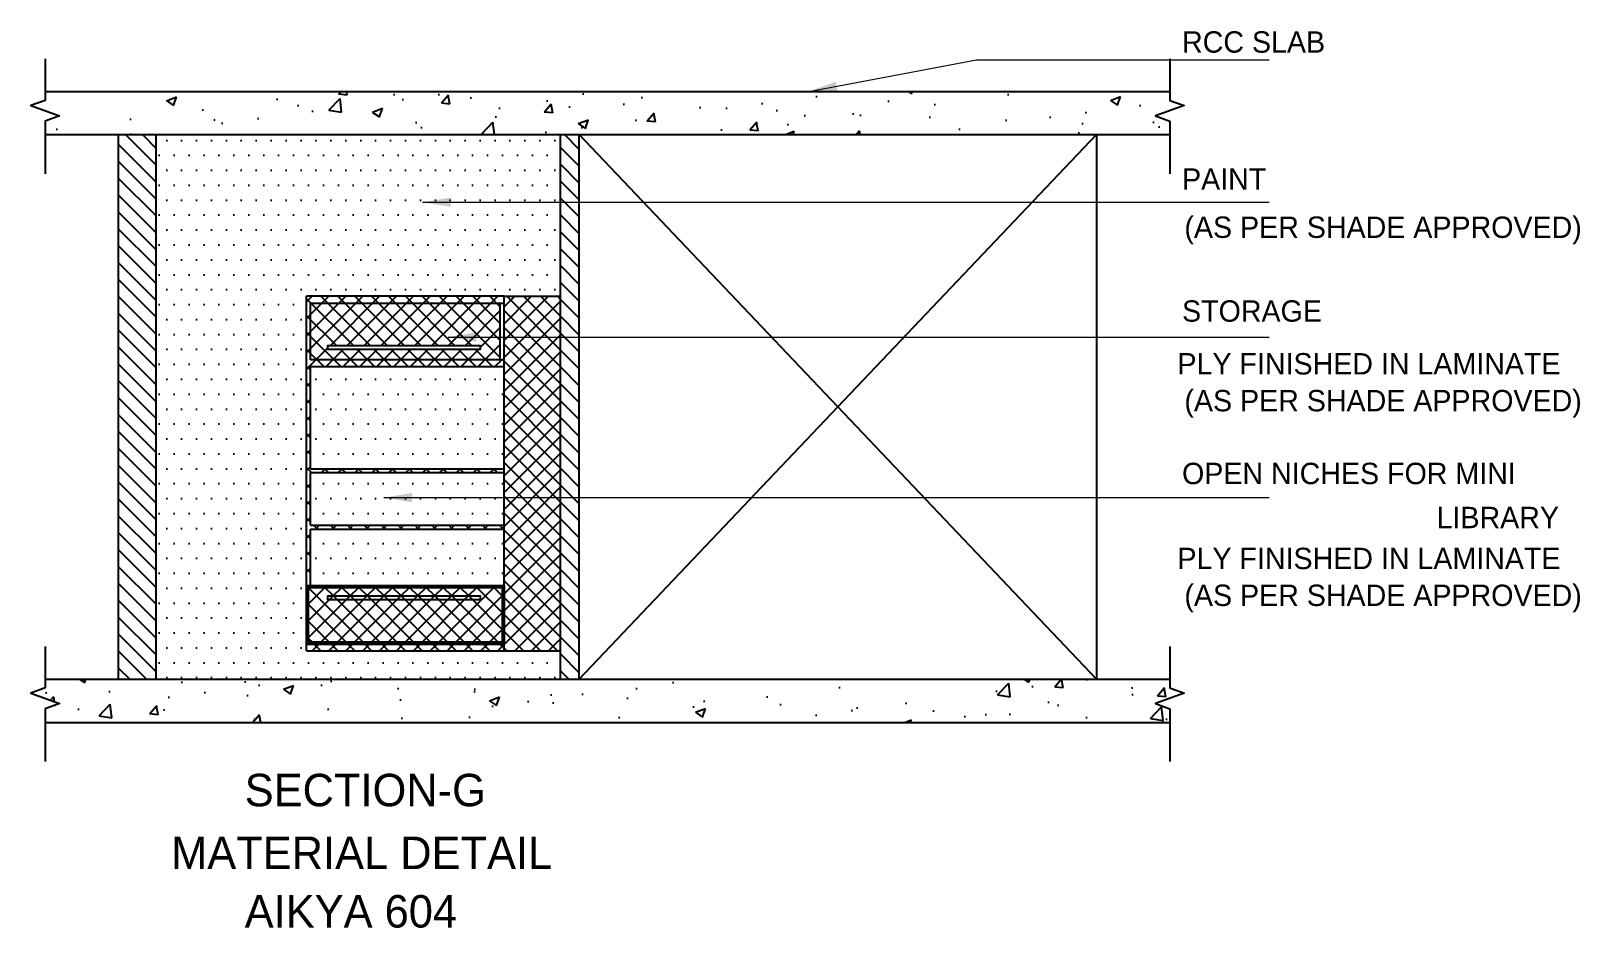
# Model space of a CAD drawing. Header units: millimetres. Extents: x -184691 to 158232, y -112569 to 33289.
# Drawn here: x -18979 to -10741, y -90510 to -85739 of the extents above; entities that cross this region are included whole.
import ezdxf

# ---------------------------------------------------------------- set-up
doc = ezdxf.new("R2010")
doc.units = ezdxf.units.MM
doc.header["$LTSCALE"] = 10
for name, color, linetype in [('A--HATCH-1', 8, 'Continuous'), ('A--SPACEREF', 3, 'Continuous'), ('DIMM-1', 1, 'Continuous')]:
    doc.layers.add(name, color=color, linetype=linetype)
doc.styles.add('ISO', font='isocp2.shx', dxfattribs={"width": 0.8})
doc.dimstyles.new('A-DIM-100', dxfattribs={"dimscale": 100, "dimtxt": 2.25, "dimasz": 1.5, "dimexe": 1, "dimexo": 0.5, "dimgap": 0, "dimtad": 0, "dimdec": 0, "dimzin": 12, "dimdsep": 46, "dimtxsty": 'ISO', "dimblk": 'ARCHTICK', "dimcen": 1, "dimdle": 1, "dimclrd": 8, "dimclre": 8, "dimclrt": 256, "dimadec": 0, "dimazin": 3, "dimtfac": 1, "dimtdec": 0, "dimtmove": 1, "dimatfit": 2, "dimfxl": 1, "dimtvp": 0.75, "dimtolj": 1, "dimtzin": 12, "dimlwd": 18, "dimlwe": 18, "dimarcsym": 0})
pattern_1 = [(0, (-313135.76, -77113.61), (39.6875, 79.375), [0, -79.375])]
pattern_2 = [(45, (-313135.76, -77113.61), (-44.90128, 44.90128), []), (135, (-313135.76, -77113.61), (-44.90128, -44.90128), [])]

msp = doc.modelspace()

# ---------------------------------------------------------------- texts
at = {"layer": 'A--SPACEREF'}
for s, height, p in [('RCC SLAB', 113.76, (-12857.9, -85854.7)), ('PAINT', 113.76, (-12857.9, -86583.9)), ('(AS PER SHADE APPROVED)', 113.758, (-12845.3, -86839.8)), ('STORAGE', 113.76, (-12857.9, -87285.5)), ('PLY FINISHED IN LAMINATE', 113.758, (-12882.3, -87566.2)), ('(AS PER SHADE APPROVED)', 113.758, (-12845.3, -87762.2)), ('OPEN NICHES FOR MINI', 113.758, (-12857.9, -88149.5)), ('LIBRARY', 113.76, (-11504.2, -88383.7)), ('PLY FINISHED IN LAMINATE', 113.758, (-12882.3, -88601.5)), ('(AS PER SHADE APPROVED)', 113.758, (-12845.3, -88797.5))]:
    msp.add_text(s, height=height, dxfattribs=at).set_placement(p)
at = {"layer": 'DIMM-1'}
for s, height, p in [('SECTION-G', 172.62, (-17842.7, -89862.6)), ('MATERIAL DETAIL', 172.617, (-18234.1, -90196.5)), ('AIKYA 604', 172.62, (-17842.7, -90507.6))]:
    msp.add_text(s, height=height, dxfattribs=at).set_placement(p)

# ---------------------------------------------------------------- blocks, each defined once
blk = doc.blocks.new('_ArchTick')
at = {"color": 0, "const_width": 0.15}
blk.add_lwpolyline([(-0.5, -0.5), (0.5, 0.5)], dxfattribs=at)

# ---------------------------------------------------------------- hatches: boundary and pattern name
h = msp.add_hatch()
h.set_pattern_fill('AR-CONC', color=256, scale=3, style=0)
h.set_pattern_definition([(50, (-313135.76, -77113.6), (546.554, -47.81726), [57.15, -628.65]), (355, (-313135.76, -77113.6), (-105.7285, 573.1699), [45.72, -502.92]), (100.451, (-313090.2, -77117.6), (440.8275, 525.3501), [48.57, -534.27]), (46.1842, (-313135.76, -76961.2), (813.2371, -126.127), [85.725, -942.975]), (96.6356, (-313068, -76971.7), (712.2127, 742.2767), [72.855, -801.405]), (351.184, (-313135.8, -76961.2), (712.2138, 742.2754), [68.58, -754.38]), (21, (-313059.56, -76999.3), (454.84464, -306.79656), [57.15, -628.65]), (326, (-313059.56, -76999.3), (185.4061, 552.5639), [45.72, -502.92]), (71.4514, (-313021.66, -77024.9), (640.2495, 245.7686), [48.57, -534.27]), (37.5, (-313135.76, -77113.6), (9.26581, 253.66512), [0, -496.824, 0, -510.54, 0, -504.825]), (7.5, (-313135.76, -77113.6), (200.45899, 300.54172), [0, -291.084, 0, -485.394, 0, -192.405]), (327.5, (-313305.69, -77113.6), (406.77179, -17.18623), [0, -190.5, 0, -594.36, 0, -788.67]), (317.5, (-313381.9, -77113.6), (444.38754, 76.27947), [0, -247.65, 0, -394.716, 0, -560.07])])
h.paths.add_polyline_path([(-12847.3, -86136.2), (-12923.1, -86108.6), (-12923.1, -86061.6), (-18903.5, -86061.6), (-18903.5, -86108.6), (-18979.3, -86136.2), (-18827.6, -86191.4), (-18903.5, -86219), (-18903.5, -86290.2), (-12923.1, -86290.2), (-12923.1, -86219), (-12998.9, -86191.4)])
h.paths.add_polyline_path([(-12923.1, -89343.6), (-12998.9, -89316), (-12847.3, -89260.8), (-12923.1, -89233.2), (-12923.1, -89186.2), (-18903.5, -89186.2), (-18903.5, -89233.2), (-18979.3, -89260.8), (-18827.6, -89316), (-18903.5, -89343.6), (-18903.5, -89417.4), (-12923.1, -89417.4)])
h = msp.add_hatch()
h.set_pattern_fill('DOTS', color=256, scale=50, style=0)
h.set_pattern_definition(pattern_1)
h.paths.add_polyline_path([(-16163.3, -86290.2), (-18313.3, -86290.2), (-18313.3, -89186.2), (-16163.3, -89186.2), (-16163.3, -89036.2), (-16463.3, -89036.2), (-17513.3, -89036.2), (-17513.3, -87150.2), (-16463.3, -87150.2), (-16163.3, -87150.2)])
h = msp.add_hatch()
h.set_pattern_fill('ANSI37', color=256, scale=20, style=0)
h.set_pattern_definition(pattern_2)
h.paths.add_polyline_path([(-16163.3, -87150.2), (-16463.3, -87150.2), (-16463.3, -89036.2), (-16163.3, -89036.2)])
h.paths.add_polyline_path([(-16463.3, -87150.2), (-17513.3, -87150.2), (-17513.3, -88688.2), (-17493.3, -88688.2), (-17493.3, -88388.2), (-16463.3, -88388.2), (-16463.3, -88368.2), (-17493.3, -88368.2), (-17493.3, -88088.2), (-16463.3, -88088.2), (-16463.3, -88068.2), (-17493.3, -88068.2), (-17493.3, -87526.2), (-16463.3, -87526.2), (-16463.3, -87488.2), (-17493.3, -87488.2), (-17493.3, -87188.2), (-16463.3, -87188.2)])
h.paths.add_polyline_path([(-16463.3, -89000.2), (-17513.3, -89000.2), (-17513.3, -89036.2), (-16463.3, -89036.2)])
h.paths.add_polyline_path([(-16473.3, -88698.2), (-17503.3, -88698.2), (-17503.3, -88990.2), (-16473.3, -88990.2)])
h.paths.add_polyline_path([(-16590.1, -88765.2), (-17096.4, -88765.2), (-17399.9, -88765.2), (-17399.9, -88744.2), (-16800.2, -88744.2), (-16590.1, -88744.2)], flags=16)
h.paths.add_polyline_path([(-16483.3, -87188.2), (-17493.3, -87188.2), (-17493.3, -87488.2), (-16483.3, -87488.2)], flags=16)
h.paths.add_polyline_path([(-16590.1, -87412.2), (-16590.1, -87433.1), (-17096.4, -87433.1), (-17399.9, -87433.1), (-17399.9, -87412.2), (-16800.2, -87412.2)], flags=0)
h = msp.add_hatch()
h.set_pattern_fill('DOTS', color=256, scale=50, style=0)
h.set_pattern_definition(pattern_1)
h.paths.add_polyline_path([(-16463.3, -88068.2), (-16463.3, -87526.2), (-17493.3, -87526.2), (-17493.3, -88068.2)])
h.paths.add_polyline_path([(-17493.3, -88088.2), (-17493.3, -88368.2), (-16463.3, -88368.2), (-16463.3, -88088.2)])
h.paths.add_polyline_path([(-17493.3, -88388.2), (-17493.3, -88688.2), (-16463.3, -88688.2), (-16463.3, -88388.2)])
h = msp.add_hatch()
h.set_pattern_fill('ANSI37', color=256, scale=20, style=0)
h.set_pattern_definition(pattern_2)
h.paths.add_polyline_path([(-16463.3, -88688.2), (-17513.3, -88688.2), (-17513.3, -89000.2), (-16463.3, -89000.2)])
h.paths.add_polyline_path([(-16473.3, -88698.2), (-16473.3, -88990.2), (-17503.3, -88990.2), (-17503.3, -88698.2)], flags=16)
h.paths.add_polyline_path([(-16590.1, -88744.2), (-16590.1, -88765.2), (-17096.4, -88765.2), (-17399.9, -88765.2), (-17399.9, -88744.2), (-16800.2, -88744.2)], flags=0)
at = {"layer": 'A--HATCH-1'}
h = msp.add_hatch(dxfattribs=at)
h.set_pattern_fill('ANSI31', color=256, scale=20, angle=-90, style=0)
h.set_pattern_definition([(315, (-313135.76, -77113.61), (44.90128, 44.90128), [])])
h.paths.add_polyline_path([(-18513.3, -89186.2), (-18313.3, -89186.2), (-18313.3, -86290.2), (-18513.3, -86290.2)])
h.paths.add_polyline_path([(-16063.3, -86290.2), (-16163.3, -86290.2), (-16163.3, -89186.2), (-16063.3, -89186.2)])

# ---------------------------------------------------------------- linework, layer by layer
for p, q in [((-18903.5, -86061.6), (-12923.1, -86061.6)), ((-18903.5, -86290.2), (-12923.1, -86290.2)), ((-18513.3, -89186.2), (-18513.3, -86290.2)), ((-18313.3, -89186.2), (-18313.3, -86290.2)), ((-16163.3, -89186.2), (-16163.3, -86290.2)), ((-16063.3, -89186.2), (-16063.3, -86290.2)), ((-16063.3, -89186.2), (-13313.3, -86290.2)), ((-13313.3, -89186.2), (-16063.3, -86290.2)), ((-13313.3, -86290.2), (-13313.3, -89186.2)), ((-17513.3, -89036.2), (-17513.3, -87150.2)), ((-16463.3, -87150.2), (-17513.3, -87150.2)), ((-16463.3, -89036.2), (-16463.3, -87150.2)), ((-16463.3, -87150.2), (-16163.3, -87150.2)), ((-17493.3, -87488.2), (-17493.3, -87188.2)), ((-16463.3, -87188.2), (-17493.3, -87188.2)), ((-16483.3, -87488.2), (-16483.3, -87188.2)), ((-16463.3, -87488.2), (-17493.3, -87488.2)), ((-17493.3, -88068.2), (-17493.3, -87526.2)), ((-16463.3, -87526.2), (-17493.3, -87526.2)), ((-17493.3, -88068.2), (-16463.3, -88068.2)), ((-17493.3, -88368.2), (-17493.3, -88088.2)), ((-17493.3, -88088.2), (-16463.3, -88088.2)), ((-17493.3, -88368.2), (-16463.3, -88368.2)), ((-17493.3, -88688.2), (-17493.3, -88388.2)), ((-17493.3, -88388.2), (-16463.3, -88388.2)), ((-17513.3, -88688.2), (-16463.3, -88688.2)), ((-17513.3, -89000.2), (-16463.3, -89000.2)), ((-17513.3, -89036.2), (-16463.3, -89036.2)), ((-17503.3, -89000.2), (-16463.3, -89000.2)), ((-17503.3, -89036.2), (-16463.3, -89036.2)), ((-16463.3, -89036.2), (-16163.3, -89036.2)), ((-18903.5, -89186.2), (-12923.1, -89186.2)), ((-18903.5, -89417.4), (-12923.1, -89417.4))]:
    msp.add_line(p, q)
at = {"linetype": 'Continuous'}
for points in [[(-18903.5, -85887.8), (-18903.5, -86108.6), (-18979.3, -86136.2), (-18827.6, -86191.4), (-18903.5, -86219), (-18903.5, -86499.6)], [(-12923.1, -85887.8), (-12923.1, -86108.6), (-12847.3, -86136.2), (-12998.9, -86191.4), (-12923.1, -86219), (-12923.1, -86499.6)], [(-18903.5, -89012.4), (-18903.5, -89233.2), (-18979.3, -89260.8), (-18827.6, -89316), (-18903.5, -89343.6), (-18903.5, -89624.2)], [(-12923.1, -89012.4), (-12923.1, -89233.2), (-12847.3, -89260.8), (-12998.9, -89316), (-12923.1, -89343.6), (-12923.1, -89624.2)]]:
    msp.add_lwpolyline(points, dxfattribs=at)
at = {"elevation": 0}
for points in [[(-16800.2, -87433.1), (-17399.9, -87433.1), (-17399.9, -87412.2), (-16800.2, -87412.2)], [(-17096.4, -87412.2), (-16590.1, -87412.2), (-16590.1, -87433.1), (-17096.4, -87433.1)], [(-16800.2, -88765.2), (-17399.9, -88765.2), (-17399.9, -88744.2), (-16800.2, -88744.2)], [(-17096.4, -88744.2), (-16590.1, -88744.2), (-16590.1, -88765.2), (-17096.4, -88765.2)]]:
    msp.add_lwpolyline(points, dxfattribs=at)
for points in [[(-17513.3, -88688.2), (-16463.3, -88688.2), (-16463.3, -89000.2), (-17513.3, -89000.2)], [(-17503.3, -88698.2), (-16473.3, -88698.2), (-16473.3, -88990.2), (-17503.3, -88990.2)]]:
    msp.add_lwpolyline(points, close=True, dxfattribs=at)

msp.set_redraw_order([(e.dxf.handle, doc.entitydb.next_handle()) for e in msp.query("TEXT MTEXT ATTDEF DIMENSION ARC_DIMENSION")])  # texts and dimensions are drawn at this point

# ---------------------------------------------------------------- leaders
for points in [[(-14843, -86061.6), (-13950.1, -85892.8), (-12395.4, -85892.8)], [(-16897, -86650.1), (-12395.4, -86650.1)], [(-16760.2, -87366.9), (-12395.4, -87366.9)], [(-17103.3, -88221.1), (-12395.4, -88221.1)]]:
    msp.add_leader(points, dimstyle='A-DIM-100', override={"dimgap": 0, "dimtad": 0, "dimfxl": 0.18})

doc.saveas('drawing.dxf')
